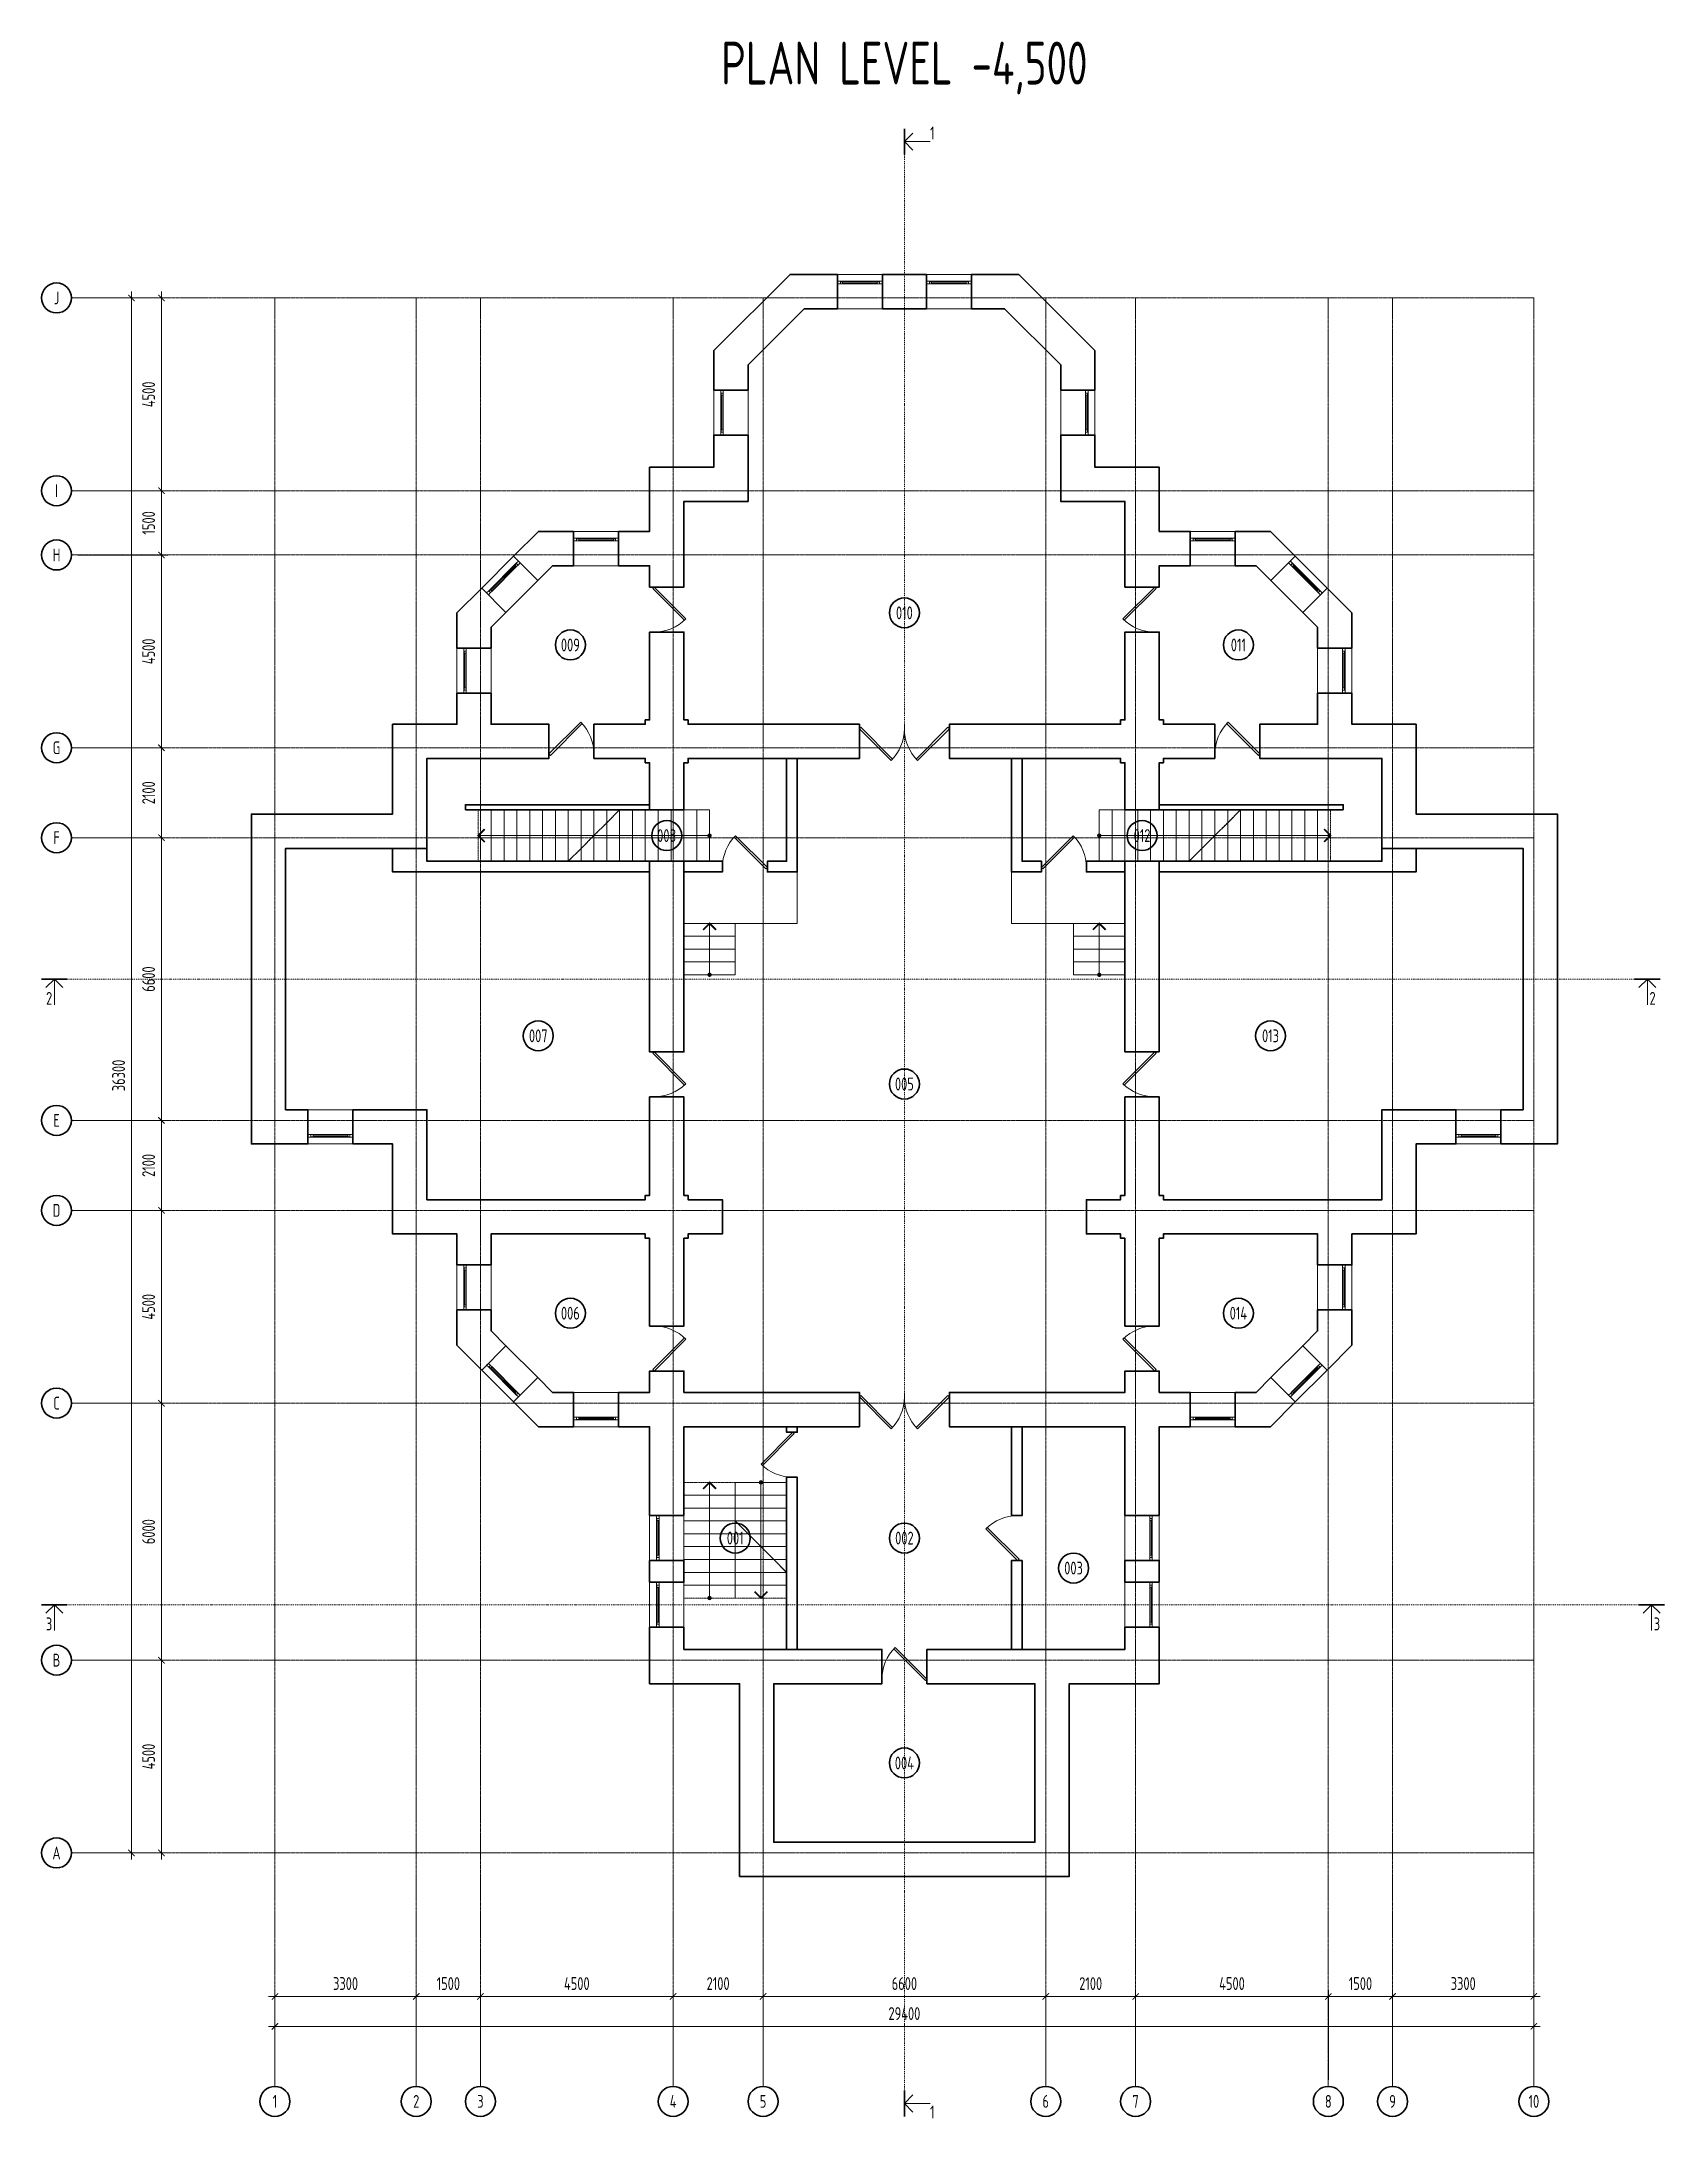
# Model space of a CAD drawing. Header units: millimetres. Extents: x -4890 to 184123, y 36 to 148549.
# Drawn here: x 2560 to 40460, y 3137 to 51623 of the extents above; entities that cross this region are included whole.
import ezdxf

# ---------------------------------------------------------------- set-up
doc = ezdxf.new("R2010")
doc.units = ezdxf.units.MM
for name, pattern in [('CENTERX2', [101.6, 63.5, -12.7, 12.7, -12.7]), ('DASHDOTX2', [50.8, 25.4, -12.7, 0, -12.7]), ('HIDDEN', [9.525, 6.35, -3.175])]:
    doc.linetypes.add(name, pattern=pattern)
for name, color, linetype, lineweight in [('axis', 40, 'CENTERX2', 5), ('Dimension', 4, 'Continuous', 5), ('Door', 36, 'Continuous', 5), ('Marker', 30, 'Continuous', 5), ('Stair', 4, 'Continuous', 5), ('Text', 169, 'Continuous', 5), ('Wall_General', 5, 'Continuous', 30), ('Wall_Satelit', 253, 'Continuous', 5), ('Windows', 250, 'Continuous', 5)]:
    doc.layers.add(name, color=color, linetype=linetype, lineweight=lineweight)
doc.styles.add('OK300', font='isocpeur.ttf', dxfattribs={"width": 0.7, "height": 300})
doc.dimstyles.new('OK100', dxfattribs={"dimtxt": 300, "dimasz": 150, "dimexe": 150, "dimexo": 150, "dimgap": 150, "dimtad": 1, "dimdec": 0, "dimzin": 0, "dimdsep": 46, "dimtxsty": 'OK300', "dimblk": 'ARCHTICK', "dimcen": 150, "dimdle": 150, "dimclrd": 256, "dimclre": 256, "dimclrt": 256, "dimadec": 0, "dimazin": 0, "dimtfac": 1, "dimtdec": 0, "dimtofl": 0, "dimtmove": 0, "dimatfit": 3, "dimldrblk": 'DOT', "dimfxl": 1, "dimtolj": 1, "dimtzin": 0, "dimlwd": -1, "dimlwe": -1, "dimarcsym": 0})

msp = doc.modelspace()

# ---------------------------------------------------------------- texts
at = {"layer": 'axis', "color": 18, "true_color": 0x000000, "char_height": 300, "attachment_point": 5, "style": 'OK300'}
for s, insert in [('J', (2909.7, 45636.3)), ('I', (2909.7, 41136.3)), ('H', (2909.7, 39636.3)), ('G', (2909.7, 35136.3)), ('F', (2909.7, 33036.3)), ('E', (2909.7, 26436.3)), ('D', (2909.7, 24336.3)), ('C', (2909.7, 19836.3)), ('B', (2909.7, 13836.3)), ('{\\fISOCPEUR|b0|i0|c204|p34;А}', (2909.7, 9336.3)), ('1', (8009.7, 3536.3)), ('2', (11309.7, 3536.3)), ('3', (12809.7, 3536.3)), ('4', (17309.7, 3536.3)), ('5', (19409.7, 3536.3)), ('6', (26009.7, 3536.3)), ('7', (28109.7, 3536.3)), ('8', (32609.7, 3536.3)), ('9', (34109.7, 3536.3)), ('10', (37409.7, 3536.3))]:
    msp.add_mtext(s, dxfattribs=dict(at, insert=insert))
at = {"layer": 'Marker', "color": 18, "linetype": 'Continuous', "true_color": 0x000000, "char_height": 300, "style": 'OK300'}
for s, insert, attachment_point in [('1', (23309.7, 49336.3), 7), ('2', (2809.7, 29136.3), 9), ('2', (40109.7, 29136.3), 7), ('3', (2809.7, 14531.3), 9), ('3', (40209.7, 14531.3), 7), ('1', (23309.7, 3436.3), 1)]:
    msp.add_mtext(s, dxfattribs=dict(at, insert=insert, attachment_point=attachment_point))
at = {"layer": 'Marker', "char_height": 300, "attachment_point": 5, "style": 'OK300'}
for s, insert in [('010', (22709.7, 38286.3)), ('009', (14909.7, 37536.3)), ('011', (30509.7, 37536.3)), ('008', (17159.7, 33086.3)), ('012', (28259.7, 33086.3)), ('007', (14159.7, 28411.3)), ('013', (31259.7, 28411.3)), ('005', (22709.7, 27286.3)), ('006', (14909.7, 21936.3)), ('014', (30509.7, 21936.3)), ('001', (18759.7, 16686.3)), ('002', (22709.7, 16686.3)), ('003', (26659.7, 15986.3)), ('004', (22709.7, 11436.3))]:
    msp.add_mtext(s, dxfattribs=dict(at, insert=insert))
at = {"layer": 'Text', "linetype": 'Continuous', "insert": (22709.7, 50386.3), "char_height": 1000, "attachment_point": 8, "style": 'OK300'}
msp.add_mtext('PLAN LEVEL -4,500', dxfattribs=at)

# ---------------------------------------------------------------- blocks, each defined once
blk = doc.blocks.new('_ArchTick')
at = {"color": 0, "linetype": 'ByBlock', "const_width": 0.15}
blk.add_lwpolyline([(-0.5, -0.5), (0.5, 0.5)], dxfattribs=at)
blk = doc.blocks.new('*D139')
at = {"layer": 'Defpoints', "color": 0, "transparency": 16777216}
for p in [(3260, 45636), (3260, 9336), (4660, 9336)]:
    blk.add_point(p, dxfattribs=at)
at = {"layer": 'Dimension', "transparency": 16777216}
for p, q in [((3410, 45636), (4810, 45636)), ((4660, 45786), (4660, 9186)), ((3410, 9336), (4810, 9336))]:
    blk.add_line(p, q, dxfattribs=at)
at = {"layer": 'Dimension', "transparency": 16777216, "xscale": 150, "yscale": 150, "zscale": 150}
for p, rotation in [((4660, 45636), 90), ((4660, 9336), 270)]:
    blk.add_blockref('_ArchTick', p, dxfattribs=dict(at, rotation=rotation))
at = {"layer": 'Dimension', "transparency": 16777216, "insert": (4360, 27486), "char_height": 300, "attachment_point": 5, "rotation": 90, "style": 'OK300'}
blk.add_mtext('\\A1;36300', dxfattribs=at)
blk = doc.blocks.new('_Dot')
at = {"layer": 'Dimension', "color": 0, "lineweight": -2}
blk.add_line((-0.5, 0), (-1, 0), dxfattribs=at)
at = {"layer": 'Dimension', "color": 0, "const_width": 0.5}
blk.add_lwpolyline([(-0.25, 0, 1), (0.25, 0, 1)], format="xyb", close=True, dxfattribs=at)
blk = doc.blocks.new('*D140')
at = {"layer": 'Defpoints', "color": 0, "transparency": 16777216}
for p in [(3260, 45636), (3260, 41136), (5360, 41136)]:
    blk.add_point(p, dxfattribs=at)
at = {"layer": 'Dimension', "transparency": 16777216}
for p, q in [((3410, 45636), (5510, 45636)), ((5360, 45786), (5360, 40986)), ((3410, 41136), (5510, 41136))]:
    blk.add_line(p, q, dxfattribs=at)
at = {"layer": 'Dimension', "transparency": 16777216, "xscale": 150, "yscale": 150, "zscale": 150}
for p, rotation in [((5360, 45636), 90), ((5360, 41136), 270)]:
    blk.add_blockref('_ArchTick', p, dxfattribs=dict(at, rotation=rotation))
at = {"layer": 'Dimension', "transparency": 16777216, "insert": (5060, 43386), "char_height": 300, "attachment_point": 5, "rotation": 90, "style": 'OK300'}
blk.add_mtext('\\A1;4500', dxfattribs=at)
blk = doc.blocks.new('*D141')
at = {"layer": 'Defpoints', "color": 0, "transparency": 16777216}
for p in [(3260, 39636), (3260, 35136), (5360, 35136)]:
    blk.add_point(p, dxfattribs=at)
at = {"layer": 'Dimension', "transparency": 16777216}
for p, q in [((5360, 39786), (5360, 34986)), ((3410, 39636), (5510, 39636)), ((3410, 35136), (5510, 35136))]:
    blk.add_line(p, q, dxfattribs=at)
at = {"layer": 'Dimension', "transparency": 16777216, "xscale": 150, "yscale": 150, "zscale": 150}
for p, rotation in [((5360, 39636), 90), ((5360, 35136), 270)]:
    blk.add_blockref('_ArchTick', p, dxfattribs=dict(at, rotation=rotation))
at = {"layer": 'Dimension', "transparency": 16777216, "insert": (5060, 37386), "char_height": 300, "attachment_point": 5, "rotation": 90, "style": 'OK300'}
blk.add_mtext('\\A1;4500', dxfattribs=at)
blk = doc.blocks.new('*D142')
at = {"layer": 'Defpoints', "color": 0, "transparency": 16777216}
for p in [(3260, 35136), (3260, 33036), (5360, 33036)]:
    blk.add_point(p, dxfattribs=at)
at = {"layer": 'Dimension', "transparency": 16777216}
for p, q in [((3410, 35136), (5510, 35136)), ((5360, 35286), (5360, 32886)), ((3410, 33036), (5510, 33036))]:
    blk.add_line(p, q, dxfattribs=at)
at = {"layer": 'Dimension', "transparency": 16777216, "xscale": 150, "yscale": 150, "zscale": 150}
for p, rotation in [((5360, 35136), 90), ((5360, 33036), 270)]:
    blk.add_blockref('_ArchTick', p, dxfattribs=dict(at, rotation=rotation))
at = {"layer": 'Dimension', "transparency": 16777216, "insert": (5060, 34086), "char_height": 300, "attachment_point": 5, "rotation": 90, "style": 'OK300'}
blk.add_mtext('\\A1;2100', dxfattribs=at)
blk = doc.blocks.new('*D143')
at = {"layer": 'Defpoints', "color": 0, "transparency": 16777216}
for p in [(3260, 33036), (3260, 26436), (5360, 26436)]:
    blk.add_point(p, dxfattribs=at)
at = {"layer": 'Dimension', "transparency": 16777216}
for p, q in [((3410, 33036), (5510, 33036)), ((5360, 33186), (5360, 26286)), ((3410, 26436), (5510, 26436))]:
    blk.add_line(p, q, dxfattribs=at)
at = {"layer": 'Dimension', "transparency": 16777216, "xscale": 150, "yscale": 150, "zscale": 150}
for p, rotation in [((5360, 33036), 90), ((5360, 26436), 270)]:
    blk.add_blockref('_ArchTick', p, dxfattribs=dict(at, rotation=rotation))
at = {"layer": 'Dimension', "transparency": 16777216, "insert": (5060, 29736), "char_height": 300, "attachment_point": 5, "rotation": 90, "style": 'OK300'}
blk.add_mtext('\\A1;6600', dxfattribs=at)
blk = doc.blocks.new('*D144')
at = {"layer": 'Defpoints', "color": 0, "transparency": 16777216}
for p in [(3260, 26436), (3260, 24336), (5360, 24336)]:
    blk.add_point(p, dxfattribs=at)
at = {"layer": 'Dimension', "transparency": 16777216}
for p, q in [((3410, 26436), (5510, 26436)), ((5360, 26586), (5360, 24186)), ((3410, 24336), (5510, 24336))]:
    blk.add_line(p, q, dxfattribs=at)
at = {"layer": 'Dimension', "transparency": 16777216, "xscale": 150, "yscale": 150, "zscale": 150}
for p, rotation in [((5360, 26436), 90), ((5360, 24336), 270)]:
    blk.add_blockref('_ArchTick', p, dxfattribs=dict(at, rotation=rotation))
at = {"layer": 'Dimension', "transparency": 16777216, "insert": (5060, 25386), "char_height": 300, "attachment_point": 5, "rotation": 90, "style": 'OK300'}
blk.add_mtext('\\A1;2100', dxfattribs=at)
blk = doc.blocks.new('*D145')
at = {"layer": 'Defpoints', "color": 0, "transparency": 16777216}
for p in [(3260, 24336), (3260, 19836), (5360, 19836)]:
    blk.add_point(p, dxfattribs=at)
at = {"layer": 'Dimension', "transparency": 16777216}
for p, q in [((3410, 24336), (5510, 24336)), ((5360, 24486), (5360, 19686)), ((3410, 19836), (5510, 19836))]:
    blk.add_line(p, q, dxfattribs=at)
at = {"layer": 'Dimension', "transparency": 16777216, "xscale": 150, "yscale": 150, "zscale": 150}
for p, rotation in [((5360, 24336), 90), ((5360, 19836), 270)]:
    blk.add_blockref('_ArchTick', p, dxfattribs=dict(at, rotation=rotation))
at = {"layer": 'Dimension', "transparency": 16777216, "insert": (5060, 22086), "char_height": 300, "attachment_point": 5, "rotation": 90, "style": 'OK300'}
blk.add_mtext('\\A1;4500', dxfattribs=at)
blk = doc.blocks.new('*D146')
at = {"layer": 'Defpoints', "color": 0, "transparency": 16777216}
for p in [(3260, 13836), (3260, 9336), (5360, 9336)]:
    blk.add_point(p, dxfattribs=at)
at = {"layer": 'Dimension', "transparency": 16777216}
for p, q in [((3410, 13836), (5510, 13836)), ((5360, 13986), (5360, 9186)), ((3410, 9336), (5510, 9336))]:
    blk.add_line(p, q, dxfattribs=at)
at = {"layer": 'Dimension', "transparency": 16777216, "xscale": 150, "yscale": 150, "zscale": 150}
for p, rotation in [((5360, 13836), 90), ((5360, 9336), 270)]:
    blk.add_blockref('_ArchTick', p, dxfattribs=dict(at, rotation=rotation))
at = {"layer": 'Dimension', "transparency": 16777216, "insert": (5060, 11586), "char_height": 300, "attachment_point": 5, "rotation": 90, "style": 'OK300'}
blk.add_mtext('\\A1;4500', dxfattribs=at)
blk = doc.blocks.new('*D147')
at = {"layer": 'Defpoints', "color": 0, "transparency": 16777216}
for p in [(37410, 5286), (8010, 3886), (37410, 3886)]:
    blk.add_point(p, dxfattribs=at)
at = {"layer": 'Dimension', "transparency": 16777216}
for p, q in [((8010, 4036), (8010, 5436)), ((37410, 4036), (37410, 5436)), ((7860, 5286), (37560, 5286))]:
    blk.add_line(p, q, dxfattribs=at)
at = {"layer": 'Dimension', "transparency": 16777216, "xscale": 150, "yscale": 150, "zscale": 150, "rotation": 180}
blk.add_blockref('_ArchTick', (8010, 5286), dxfattribs=at)
at = {"layer": 'Dimension', "transparency": 16777216, "xscale": 150, "yscale": 150, "zscale": 150}
blk.add_blockref('_ArchTick', (37410, 5286), dxfattribs=at)
at = {"layer": 'Dimension', "transparency": 16777216, "insert": (22710, 5586), "char_height": 300, "attachment_point": 5, "style": 'OK300'}
blk.add_mtext('\\A1;29400', dxfattribs=at)
blk = doc.blocks.new('*D148')
at = {"layer": 'Defpoints', "color": 0, "transparency": 16777216}
for p in [(11310, 5986), (8010, 3886), (11310, 3886)]:
    blk.add_point(p, dxfattribs=at)
at = {"layer": 'Dimension', "transparency": 16777216}
for p, q in [((7860, 5986), (11460, 5986)), ((8010, 4036), (8010, 6136)), ((11310, 4036), (11310, 6136))]:
    blk.add_line(p, q, dxfattribs=at)
at = {"layer": 'Dimension', "transparency": 16777216, "xscale": 150, "yscale": 150, "zscale": 150, "rotation": 180}
blk.add_blockref('_ArchTick', (8010, 5986), dxfattribs=at)
at = {"layer": 'Dimension', "transparency": 16777216, "xscale": 150, "yscale": 150, "zscale": 150}
blk.add_blockref('_ArchTick', (11310, 5986), dxfattribs=at)
at = {"layer": 'Dimension', "transparency": 16777216, "insert": (9660, 6286), "char_height": 300, "attachment_point": 5, "style": 'OK300'}
blk.add_mtext('\\A1;3300', dxfattribs=at)
blk = doc.blocks.new('*D149')
at = {"layer": 'Defpoints', "color": 0, "transparency": 16777216}
for p in [(17310, 5986), (12810, 3886), (17310, 3886)]:
    blk.add_point(p, dxfattribs=at)
at = {"layer": 'Dimension', "transparency": 16777216}
for p, q in [((12660, 5986), (17460, 5986)), ((12810, 4036), (12810, 6136)), ((17310, 4036), (17310, 6136))]:
    blk.add_line(p, q, dxfattribs=at)
at = {"layer": 'Dimension', "transparency": 16777216, "xscale": 150, "yscale": 150, "zscale": 150, "rotation": 180}
blk.add_blockref('_ArchTick', (12810, 5986), dxfattribs=at)
at = {"layer": 'Dimension', "transparency": 16777216, "xscale": 150, "yscale": 150, "zscale": 150}
blk.add_blockref('_ArchTick', (17310, 5986), dxfattribs=at)
at = {"layer": 'Dimension', "transparency": 16777216, "insert": (15060, 6286), "char_height": 300, "attachment_point": 5, "style": 'OK300'}
blk.add_mtext('\\A1;4500', dxfattribs=at)
blk = doc.blocks.new('*D150')
at = {"layer": 'Defpoints', "color": 0, "transparency": 16777216}
for p in [(19410, 5986), (17310, 3886), (19410, 3886)]:
    blk.add_point(p, dxfattribs=at)
at = {"layer": 'Dimension', "transparency": 16777216}
for p, q in [((17160, 5986), (19560, 5986)), ((17310, 4036), (17310, 6136)), ((19410, 4036), (19410, 6136))]:
    blk.add_line(p, q, dxfattribs=at)
at = {"layer": 'Dimension', "transparency": 16777216, "xscale": 150, "yscale": 150, "zscale": 150, "rotation": 180}
blk.add_blockref('_ArchTick', (17310, 5986), dxfattribs=at)
at = {"layer": 'Dimension', "transparency": 16777216, "xscale": 150, "yscale": 150, "zscale": 150}
blk.add_blockref('_ArchTick', (19410, 5986), dxfattribs=at)
at = {"layer": 'Dimension', "transparency": 16777216, "insert": (18360, 6286), "char_height": 300, "attachment_point": 5, "style": 'OK300'}
blk.add_mtext('\\A1;2100', dxfattribs=at)
blk = doc.blocks.new('*D151')
at = {"layer": 'Defpoints', "color": 0, "transparency": 16777216}
for p in [(26010, 5986), (19410, 3886), (26010, 3886)]:
    blk.add_point(p, dxfattribs=at)
at = {"layer": 'Dimension', "transparency": 16777216}
for p, q in [((19260, 5986), (26160, 5986)), ((19410, 4036), (19410, 6136)), ((26010, 4036), (26010, 6136))]:
    blk.add_line(p, q, dxfattribs=at)
at = {"layer": 'Dimension', "transparency": 16777216, "xscale": 150, "yscale": 150, "zscale": 150, "rotation": 180}
blk.add_blockref('_ArchTick', (19410, 5986), dxfattribs=at)
at = {"layer": 'Dimension', "transparency": 16777216, "xscale": 150, "yscale": 150, "zscale": 150}
blk.add_blockref('_ArchTick', (26010, 5986), dxfattribs=at)
at = {"layer": 'Dimension', "transparency": 16777216, "insert": (22710, 6286), "char_height": 300, "attachment_point": 5, "style": 'OK300'}
blk.add_mtext('\\A1;6600', dxfattribs=at)
blk = doc.blocks.new('*D152')
at = {"layer": 'Defpoints', "color": 0, "transparency": 16777216}
for p in [(28110, 5986), (26010, 3886), (28110, 3886)]:
    blk.add_point(p, dxfattribs=at)
at = {"layer": 'Dimension', "transparency": 16777216}
for p, q in [((25860, 5986), (28260, 5986)), ((26010, 4036), (26010, 6136)), ((28110, 4036), (28110, 6136))]:
    blk.add_line(p, q, dxfattribs=at)
at = {"layer": 'Dimension', "transparency": 16777216, "xscale": 150, "yscale": 150, "zscale": 150, "rotation": 180}
blk.add_blockref('_ArchTick', (26010, 5986), dxfattribs=at)
at = {"layer": 'Dimension', "transparency": 16777216, "xscale": 150, "yscale": 150, "zscale": 150}
blk.add_blockref('_ArchTick', (28110, 5986), dxfattribs=at)
at = {"layer": 'Dimension', "transparency": 16777216, "insert": (27060, 6286), "char_height": 300, "attachment_point": 5, "style": 'OK300'}
blk.add_mtext('\\A1;2100', dxfattribs=at)
blk = doc.blocks.new('*D153')
at = {"layer": 'Defpoints', "color": 0, "transparency": 16777216}
for p in [(32610, 5986), (28110, 3886), (32610, 3886)]:
    blk.add_point(p, dxfattribs=at)
at = {"layer": 'Dimension', "transparency": 16777216}
for p, q in [((27960, 5986), (32760, 5986)), ((28110, 4036), (28110, 6136)), ((32610, 4036), (32610, 6136))]:
    blk.add_line(p, q, dxfattribs=at)
at = {"layer": 'Dimension', "transparency": 16777216, "xscale": 150, "yscale": 150, "zscale": 150, "rotation": 180}
blk.add_blockref('_ArchTick', (28110, 5986), dxfattribs=at)
at = {"layer": 'Dimension', "transparency": 16777216, "xscale": 150, "yscale": 150, "zscale": 150}
blk.add_blockref('_ArchTick', (32610, 5986), dxfattribs=at)
at = {"layer": 'Dimension', "transparency": 16777216, "insert": (30360, 6286), "char_height": 300, "attachment_point": 5, "style": 'OK300'}
blk.add_mtext('\\A1;4500', dxfattribs=at)
blk = doc.blocks.new('*D154')
at = {"layer": 'Defpoints', "color": 0, "transparency": 16777216}
for p in [(37410, 5986), (34110, 3886), (37410, 3886)]:
    blk.add_point(p, dxfattribs=at)
at = {"layer": 'Dimension', "transparency": 16777216}
for p, q in [((33960, 5986), (37560, 5986)), ((34110, 4036), (34110, 6136)), ((37410, 4036), (37410, 6136))]:
    blk.add_line(p, q, dxfattribs=at)
at = {"layer": 'Dimension', "transparency": 16777216, "xscale": 150, "yscale": 150, "zscale": 150, "rotation": 180}
blk.add_blockref('_ArchTick', (34110, 5986), dxfattribs=at)
at = {"layer": 'Dimension', "transparency": 16777216, "xscale": 150, "yscale": 150, "zscale": 150}
blk.add_blockref('_ArchTick', (37410, 5986), dxfattribs=at)
at = {"layer": 'Dimension', "transparency": 16777216, "insert": (35760, 6286), "char_height": 300, "attachment_point": 5, "style": 'OK300'}
blk.add_mtext('\\A1;3300', dxfattribs=at)
blk = doc.blocks.new('*D155')
at = {"layer": 'Defpoints', "color": 0, "transparency": 16777216}
for p in [(3260, 19836), (5360, 19836), (3260, 13836)]:
    blk.add_point(p, dxfattribs=at)
at = {"layer": 'Dimension', "transparency": 16777216}
for p, q in [((5360, 13686), (5360, 19986)), ((3410, 19836), (5510, 19836)), ((3410, 13836), (5510, 13836))]:
    blk.add_line(p, q, dxfattribs=at)
at = {"layer": 'Dimension', "transparency": 16777216, "xscale": 150, "yscale": 150, "zscale": 150}
for p, rotation in [((5360, 19836), 90), ((5360, 13836), 270)]:
    blk.add_blockref('_ArchTick', p, dxfattribs=dict(at, rotation=rotation))
at = {"layer": 'Dimension', "transparency": 16777216, "insert": (5060, 16836), "char_height": 300, "attachment_point": 5, "rotation": 90, "style": 'OK300'}
blk.add_mtext('\\A1;6000', dxfattribs=at)
blk = doc.blocks.new('*D156')
at = {"layer": 'Defpoints', "color": 0, "transparency": 16777216}
for p in [(3260, 41136), (3260, 39636), (5360, 39636)]:
    blk.add_point(p, dxfattribs=at)
at = {"layer": 'Dimension', "transparency": 16777216}
for p, q in [((5360, 41286), (5360, 39486)), ((3410, 41136), (5510, 41136)), ((3410, 39636), (5510, 39636))]:
    blk.add_line(p, q, dxfattribs=at)
at = {"layer": 'Dimension', "transparency": 16777216, "xscale": 150, "yscale": 150, "zscale": 150}
for p, rotation in [((5360, 41136), 90), ((5360, 39636), 270)]:
    blk.add_blockref('_ArchTick', p, dxfattribs=dict(at, rotation=rotation))
at = {"layer": 'Dimension', "transparency": 16777216, "insert": (5060, 40386), "char_height": 300, "attachment_point": 5, "rotation": 90, "style": 'OK300'}
blk.add_mtext('\\A1;1500', dxfattribs=at)
blk = doc.blocks.new('*D157')
at = {"layer": 'Defpoints', "color": 0, "transparency": 16777216}
for p in [(12810, 5986), (11310, 3886), (12810, 3886)]:
    blk.add_point(p, dxfattribs=at)
at = {"layer": 'Dimension', "transparency": 16777216}
for p, q in [((11160, 5986), (12960, 5986)), ((11310, 4036), (11310, 6136)), ((12810, 4036), (12810, 6136))]:
    blk.add_line(p, q, dxfattribs=at)
at = {"layer": 'Dimension', "transparency": 16777216, "xscale": 150, "yscale": 150, "zscale": 150, "rotation": 180}
blk.add_blockref('_ArchTick', (11310, 5986), dxfattribs=at)
at = {"layer": 'Dimension', "transparency": 16777216, "xscale": 150, "yscale": 150, "zscale": 150}
blk.add_blockref('_ArchTick', (12810, 5986), dxfattribs=at)
at = {"layer": 'Dimension', "transparency": 16777216, "insert": (12060, 6286), "char_height": 300, "attachment_point": 5, "style": 'OK300'}
blk.add_mtext('\\A1;1500', dxfattribs=at)
blk = doc.blocks.new('*D158')
at = {"layer": 'Defpoints', "color": 0, "transparency": 16777216}
for p in [(34110, 5986), (32610, 3886), (34110, 3886)]:
    blk.add_point(p, dxfattribs=at)
at = {"layer": 'Dimension', "transparency": 16777216}
for p, q in [((32460, 5986), (34260, 5986)), ((32610, 4036), (32610, 6136)), ((34110, 4036), (34110, 6136))]:
    blk.add_line(p, q, dxfattribs=at)
at = {"layer": 'Dimension', "transparency": 16777216, "xscale": 150, "yscale": 150, "zscale": 150, "rotation": 180}
blk.add_blockref('_ArchTick', (32610, 5986), dxfattribs=at)
at = {"layer": 'Dimension', "transparency": 16777216, "xscale": 150, "yscale": 150, "zscale": 150}
blk.add_blockref('_ArchTick', (34110, 5986), dxfattribs=at)
at = {"layer": 'Dimension', "transparency": 16777216, "insert": (33360, 6286), "char_height": 300, "attachment_point": 5, "style": 'OK300'}
blk.add_mtext('\\A1;1500', dxfattribs=at)
blk = doc.blocks.new('*U63')
for p, q in [((0, 0), (0, -100)), ((1000, 0), (1000, -100))]:
    blk.add_line(p, q)
blk.add_lwpolyline([(0, 0), (707, 707), (738, 676), (31, -31)], close=True)
blk.add_arc((0, 0), 1000, 0, 45)
blk = doc.blocks.new('*U64')
for p, q in [((0, 0), (0, -100)), ((-1000, 0), (-1000, -100))]:
    blk.add_line(p, q)
blk.add_lwpolyline([(0, 0), (-707, 707), (-738, 676), (-31, -31)], close=True)
blk.add_arc((0, 0), 1000, 135, 180)
blk = doc.blocks.new('*U65')
for p, q in [((0, 0), (0, 100)), ((1000, 0), (1000, 100))]:
    blk.add_line(p, q)
blk.add_lwpolyline([(0, 0), (707, -707), (738, -676), (31, 31)], close=True)
blk.add_arc((0, 0), 1000, 315, 0)

# ---------------------------------------------------------------- dimensions: what is measured, and where the dimension line sits
at = {"layer": 'Dimension'}
for base, p1, p2, picture, middle in [((4659.7, 9336.3), (3259.7, 45636.3), (3259.7, 9336.3), '*D139', (4359.7, 27486.3)), ((5359.7, 41136.3), (3259.7, 45636.3), (3259.7, 41136.3), '*D140', (5059.7, 43386.3)), ((5359.7, 39636.3), (3259.7, 41136.3), (3259.7, 39636.3), '*D156', (5059.7, 40386.3)), ((5359.7, 19836.3), (3259.7, 13836.3), (3259.7, 19836.3), '*D155', (5059.7, 16836.3))]:
    dim = msp.add_linear_dim(base=base, p1=p1, p2=p2, angle=90, dimstyle='OK100', dxfattribs=at)
    dim.commit()
    dim.dimension.update_dxf_attribs({"geometry": picture, "text_midpoint": middle})
for base, p1, p2, picture, middle in [((5359.7, 35136.3), (3259.7, 39636.3), (3259.7, 35136.3), '*D141', (5059.7, 37386.3)), ((5359.7, 33036.3), (3259.7, 35136.3), (3259.7, 33036.3), '*D142', (5059.7, 34086.3)), ((5359.7, 26436.3), (3259.7, 33036.3), (3259.7, 26436.3), '*D143', (5059.7, 29736.3)), ((5359.7, 24336.3), (3259.7, 26436.3), (3259.7, 24336.3), '*D144', (5059.7, 25386.3)), ((5359.7, 19836.3), (3259.7, 24336.3), (3259.7, 19836.3), '*D145', (5059.7, 22086.3)), ((5359.7, 9336.3), (3259.7, 13836.3), (3259.7, 9336.3), '*D146', (5059.7, 11586.3))]:
    dim = msp.add_linear_dim(base=base, p1=p1, p2=p2, angle=90, dimstyle='OK100', override={"dimtmove": 1}, dxfattribs=at)
    dim.commit()
    dim.dimension.update_dxf_attribs({"geometry": picture, "text_midpoint": middle})
for base, p1, p2, picture, middle in [((11309.7, 5986.3), (8009.7, 3886.3), (11309.7, 3886.3), '*D148', (9659.7, 6286.3)), ((12809.7, 5986.3), (11309.7, 3886.3), (12809.7, 3886.3), '*D157', (12059.7, 6286.3)), ((34109.7, 5986.3), (32609.7, 3886.3), (34109.7, 3886.3), '*D158', (33359.7, 6286.3)), ((37409.7, 5286.3), (8009.7, 3886.3), (37409.7, 3886.3), '*D147', (22709.7, 5586.3))]:
    dim = msp.add_linear_dim(base=base, p1=p1, p2=p2, dimstyle='OK100', dxfattribs=at)
    dim.commit()
    dim.dimension.update_dxf_attribs({"geometry": picture, "text_midpoint": middle})
for base, p1, p2, picture, middle in [((17309.7, 5986.3), (12809.7, 3886.3), (17309.7, 3886.3), '*D149', (15059.7, 6286.3)), ((19409.7, 5986.3), (17309.7, 3886.3), (19409.7, 3886.3), '*D150', (18359.7, 6286.3)), ((26009.7, 5986.3), (19409.7, 3886.3), (26009.7, 3886.3), '*D151', (22709.7, 6286.3)), ((28109.7, 5986.3), (26009.7, 3886.3), (28109.7, 3886.3), '*D152', (27059.7, 6286.3)), ((32609.7, 5986.3), (28109.7, 3886.3), (32609.7, 3886.3), '*D153', (30359.7, 6286.3)), ((37409.7, 5986.3), (34109.7, 3886.3), (37409.7, 3886.3), '*D154', (35759.7, 6286.3))]:
    dim = msp.add_linear_dim(base=base, p1=p1, p2=p2, dimstyle='OK100', override={"dimtmove": 1}, dxfattribs=at)
    dim.commit()
    dim.dimension.update_dxf_attribs({"geometry": picture, "text_midpoint": middle})

# ---------------------------------------------------------------- linework, layer by layer
at = {"layer": 'axis', "ltscale": 0.5}
for points in [[(3259.7, 45636.3), (37409.7, 45636.3)], [(8009.7, 3886.3), (8009.7, 45636.3)], [(11309.7, 3886.3), (11309.7, 45636.3)], [(12809.7, 3886.3), (12809.7, 45636.3)], [(17309.7, 3886.3), (17309.7, 45636.3)], [(19409.7, 3886.3), (19409.7, 45636.3)], [(26009.7, 3886.3), (26009.7, 45636.3)], [(28109.7, 3886.3), (28109.7, 45636.3)], [(32609.7, 3886.3), (32609.7, 45636.3)], [(34109.7, 3886.3), (34109.7, 45636.3)], [(37409.7, 3886.3), (37409.7, 45636.3)], [(3259.7, 41136.3), (37409.7, 41136.3)], [(3259.7, 39636.3), (37409.7, 39636.3)], [(3259.7, 35136.3), (37409.7, 35136.3)], [(3259.7, 33036.3), (37409.7, 33036.3)], [(3259.7, 26436.3), (37409.7, 26436.3)], [(3259.7, 24336.3), (37409.7, 24336.3)], [(3259.7, 19836.3), (37409.7, 19836.3)], [(3259.7, 13836.3), (37409.7, 13836.3)], [(3259.7, 9336.3), (37409.7, 9336.3)]]:
    msp.add_lwpolyline(points, dxfattribs=at)
at = {"layer": 'axis', "color": 18, "linetype": 'Continuous', "lineweight": 30, "true_color": 0x000000}
for centre in [(2909.7, 45636.3), (2909.7, 41136.3), (2909.7, 39636.3), (2909.7, 35136.3), (2909.7, 33036.3), (2909.7, 26436.3), (2909.7, 24336.3), (2909.7, 19836.3), (2909.7, 13836.3), (2909.7, 9336.3), (8009.7, 3536.3), (11309.7, 3536.3), (12809.7, 3536.3), (17309.7, 3536.3), (19409.7, 3536.3), (26009.7, 3536.3), (28109.7, 3536.3), (32609.7, 3536.3), (34109.7, 3536.3), (37409.7, 3536.3)]:
    msp.add_circle(centre, 350, dxfattribs=at)
at = {"layer": 'Marker', "linetype": 'DASHDOTX2'}
for p, q in [((22709.7, 48986.3), (22709.7, 3786.3)), ((39759.7, 29736.3), (3159.7, 29736.3)), ((39859.7, 15131.3), (3159.7, 15131.3))]:
    msp.add_line(p, q, dxfattribs=at)
at = {"layer": 'Marker', "color": 18, "lineweight": 30, "true_color": 0x000000}
for points in [[(22709.7, 48986.3), (22709.7, 49586.3)], [(22909.7, 49086.3), (22709.7, 49286.3), (22909.7, 49486.3)], [(3159.7, 29736.3), (2559.7, 29736.3)], [(3059.7, 29536.3), (2859.7, 29736.3), (2659.7, 29536.3)], [(39759.7, 29736.3), (40359.7, 29736.3)], [(39859.7, 29536.3), (40059.7, 29736.3), (40259.7, 29536.3)], [(3159.7, 15131.3), (2559.7, 15131.3)], [(3059.7, 14931.3), (2859.7, 15131.3), (2659.7, 14931.3)], [(39859.7, 15131.3), (40459.7, 15131.3)], [(39959.7, 14931.3), (40159.7, 15131.3), (40359.7, 14931.3)], [(22709.7, 3786.3), (22709.7, 3186.3)], [(22909.7, 3686.3), (22709.7, 3486.3), (22909.7, 3286.3)]]:
    msp.add_lwpolyline(points, dxfattribs=at)
at = {"layer": 'Marker', "color": 18, "true_color": 0x000000}
for points in [[(22709.7, 49286.3), (23309.7, 49286.3)], [(40059.7, 29736.3), (40059.7, 29136.3)], [(2859.7, 15131.3), (2859.7, 14531.3)], [(40159.7, 15131.3), (40159.7, 14531.3)], [(22709.7, 3486.3), (23309.7, 3486.3)]]:
    msp.add_lwpolyline(points, dxfattribs=at)
at = {"layer": 'Marker'}
msp.add_lwpolyline([(2859.7, 29736.3), (2859.7, 29136.3)], dxfattribs=at)
at = {"layer": 'Marker', "linetype": 'Continuous', "lineweight": 30}
for centre in [(22709.7, 38286.3), (14909.7, 37536.3), (30509.7, 37536.3), (17159.7, 33086.3), (28259.7, 33086.3), (14159.7, 28411.3), (31259.7, 28411.3), (22709.7, 27286.3), (14909.7, 21936.3), (30509.7, 21936.3), (18759.7, 16686.3), (22709.7, 16686.3), (26659.7, 15986.3), (22709.7, 11436.3)]:
    msp.add_circle(centre, 350, dxfattribs=at)
at = {"layer": 'Stair', "linetype": 'HIDDEN'}
for points in [[(12759.7, 32486.3), (13059.7, 32486.3), (13059.7, 33686.3), (12759.7, 33686.3)], [(13059.7, 32486.3), (13359.7, 32486.3), (13359.7, 33686.3), (13059.7, 33686.3)], [(13359.7, 32486.3), (13659.7, 32486.3), (13659.7, 33686.3), (13359.7, 33686.3)], [(13659.7, 32486.3), (13959.7, 32486.3), (13959.7, 33686.3), (13659.7, 33686.3)], [(13959.7, 32486.3), (14259.7, 32486.3), (14259.7, 33686.3), (13959.7, 33686.3)], [(14259.7, 32486.3), (14559.7, 32486.3), (14559.7, 33686.3), (14259.7, 33686.3)], [(14559.7, 32486.3), (14859.7, 32486.3), (14859.7, 33686.3), (14559.7, 33686.3)], [(15159.7, 33686.3), (14859.7, 33686.3), (14859.7, 32486.3), (15159.7, 32786.3)], [(15459.7, 33686.3), (15159.7, 33686.3), (15159.7, 32786.3), (15459.7, 33086.3)], [(15759.7, 33686.3), (15459.7, 33686.3), (15459.7, 33086.3), (15759.7, 33386.3)], [(16059.7, 33686.3), (15759.7, 33686.3), (15759.7, 33386.3)], [(30259.7, 32486.3), (30559.7, 32486.3), (30559.7, 33686.3), (30259.7, 33386.3)], [(30859.7, 33686.3), (30559.7, 33686.3), (30559.7, 32486.3), (30859.7, 32486.3)], [(31159.7, 33686.3), (30859.7, 33686.3), (30859.7, 32486.3), (31159.7, 32486.3)], [(31459.7, 33686.3), (31159.7, 33686.3), (31159.7, 32486.3), (31459.7, 32486.3)], [(31759.7, 33686.3), (31459.7, 33686.3), (31459.7, 32486.3), (31759.7, 32486.3)], [(32059.7, 33686.3), (31759.7, 33686.3), (31759.7, 32486.3), (32059.7, 32486.3)], [(32359.7, 33686.3), (32059.7, 33686.3), (32059.7, 32486.3), (32359.7, 32486.3)], [(32659.7, 33686.3), (32359.7, 33686.3), (32359.7, 32486.3), (32659.7, 32486.3)], [(29659.7, 32486.3), (29959.7, 32486.3), (29959.7, 33086.3), (29659.7, 32786.3)], [(29959.7, 32486.3), (30259.7, 32486.3), (30259.7, 33386.3), (29959.7, 33086.3)], [(29359.7, 32486.3), (29659.7, 32486.3), (29659.7, 32786.3)], [(18759.7, 17686.3), (18759.7, 17986.3), (17559.7, 17986.3), (17559.7, 17686.3)], [(18759.7, 17386.3), (18759.7, 17686.3), (17559.7, 17686.3), (17559.7, 17386.3)], [(18759.7, 17086.3), (18759.7, 17386.3), (17559.7, 17386.3), (17559.7, 17086.3)], [(18759.7, 16786.3), (18759.7, 17086.3), (17559.7, 17086.3), (17559.7, 16786.3)], [(18759.7, 17086.3), (18759.7, 16786.3), (19059.7, 16786.3)], [(18759.7, 16486.3), (18759.7, 16786.3), (17559.7, 16786.3), (17559.7, 16486.3)], [(18759.7, 16186.3), (18759.7, 16486.3), (17559.7, 16486.3), (17559.7, 16186.3)], [(18759.7, 16786.3), (18759.7, 16486.3), (19359.7, 16486.3), (19059.7, 16786.3)], [(18759.7, 16486.3), (18759.7, 16186.3), (19659.7, 16186.3), (19359.7, 16486.3)], [(18759.7, 15886.3), (18759.7, 16186.3), (17559.7, 16186.3), (17559.7, 15886.3)], [(18759.7, 16186.3), (18759.7, 15886.3), (19959.7, 15886.3), (19659.7, 16186.3)], [(18759.7, 15586.3), (18759.7, 15886.3), (17559.7, 15886.3), (17559.7, 15586.3)], [(18759.7, 15286.3), (18759.7, 15586.3), (17559.7, 15586.3), (17559.7, 15286.3)], [(19959.7, 15586.3), (19959.7, 15886.3), (18759.7, 15886.3), (18759.7, 15586.3)], [(19959.7, 15286.3), (19959.7, 15586.3), (18759.7, 15586.3), (18759.7, 15286.3)]]:
    msp.add_lwpolyline(points, close=True, dxfattribs=at)
at = {"layer": 'Stair'}
for points in [[(15759.7, 32486.3), (16059.7, 32486.3), (16059.7, 33686.3), (15759.7, 33386.3)], [(16059.7, 32486.3), (16359.7, 32486.3), (16359.7, 33686.3), (16059.7, 33686.3)], [(16359.7, 32486.3), (16659.7, 32486.3), (16659.7, 33686.3), (16359.7, 33686.3)], [(16659.7, 32486.3), (16959.7, 32486.3), (16959.7, 33686.3), (16659.7, 33686.3)], [(16959.7, 32486.3), (17259.7, 32486.3), (17259.7, 33686.3), (16959.7, 33686.3)], [(17259.7, 32486.3), (17559.7, 32486.3), (17559.7, 33686.3), (17259.7, 33686.3)], [(17559.7, 32486.3), (17859.7, 32486.3), (17859.7, 33686.3), (17559.7, 33686.3)], [(17859.7, 32486.3), (18159.7, 32486.3), (18159.7, 33686.3), (17859.7, 33686.3)], [(27559.7, 33686.3), (27259.7, 33686.3), (27259.7, 32486.3), (27559.7, 32486.3)], [(27859.7, 33686.3), (27559.7, 33686.3), (27559.7, 32486.3), (27859.7, 32486.3)], [(28159.7, 33686.3), (27859.7, 33686.3), (27859.7, 32486.3), (28159.7, 32486.3)], [(28459.7, 33686.3), (28159.7, 33686.3), (28159.7, 32486.3), (28459.7, 32486.3)], [(28759.7, 33686.3), (28459.7, 33686.3), (28459.7, 32486.3), (28759.7, 32486.3)], [(29059.7, 33686.3), (28759.7, 33686.3), (28759.7, 32486.3), (29059.7, 32486.3)], [(29359.7, 33686.3), (29059.7, 33686.3), (29059.7, 32486.3), (29359.7, 32486.3)], [(29659.7, 33686.3), (29359.7, 33686.3), (29359.7, 32486.3), (29659.7, 32786.3)], [(29959.7, 33686.3), (29659.7, 33686.3), (29659.7, 32786.3), (29959.7, 33086.3)], [(30259.7, 33686.3), (29959.7, 33686.3), (29959.7, 33086.3), (30259.7, 33386.3)], [(30559.7, 33686.3), (30259.7, 33686.3), (30259.7, 33386.3)], [(15159.7, 32486.3), (15459.7, 32486.3), (15459.7, 33086.3), (15159.7, 32786.3)], [(15459.7, 32486.3), (15759.7, 32486.3), (15759.7, 33386.3), (15459.7, 33086.3)], [(14859.7, 32486.3), (15159.7, 32486.3), (15159.7, 32786.3)], [(17559.7, 30736.3), (18759.7, 30736.3), (18759.7, 31036.3), (17559.7, 31036.3)], [(27859.7, 30736.3), (26659.7, 30736.3), (26659.7, 31036.3), (27859.7, 31036.3)], [(17559.7, 30436.3), (18759.7, 30436.3), (18759.7, 30736.3), (17559.7, 30736.3)], [(27859.7, 30436.3), (26659.7, 30436.3), (26659.7, 30736.3), (27859.7, 30736.3)], [(17559.7, 30136.3), (18759.7, 30136.3), (18759.7, 30436.3), (17559.7, 30436.3)], [(17559.7, 29836.3), (18759.7, 29836.3), (18759.7, 30136.3), (17559.7, 30136.3)], [(27859.7, 30136.3), (26659.7, 30136.3), (26659.7, 30436.3), (27859.7, 30436.3)], [(27859.7, 29836.3), (26659.7, 29836.3), (26659.7, 30136.3), (27859.7, 30136.3)], [(19959.7, 17686.3), (19959.7, 17986.3), (18759.7, 17986.3), (18759.7, 17686.3)], [(19959.7, 17386.3), (19959.7, 17686.3), (18759.7, 17686.3), (18759.7, 17386.3)], [(19959.7, 17086.3), (19959.7, 17386.3), (18759.7, 17386.3), (18759.7, 17086.3)], [(19959.7, 16786.3), (19959.7, 17086.3), (18759.7, 17086.3), (19059.7, 16786.3)], [(19959.7, 16486.3), (19959.7, 16786.3), (19059.7, 16786.3), (19359.7, 16486.3)], [(19959.7, 16186.3), (19959.7, 16486.3), (19359.7, 16486.3), (19659.7, 16186.3)], [(19959.7, 15886.3), (19959.7, 16186.3), (19659.7, 16186.3)]]:
    msp.add_lwpolyline(points, close=True, dxfattribs=at)
at = {"layer": 'Stair', "const_width": 40}
for points in [[(12909.7, 33236.3), (12759.7, 33086.3), (12909.7, 32936.3)], [(32509.7, 32936.3), (32659.7, 33086.3), (32509.7, 33236.3)], [(18309.7, 30886.3), (18159.7, 31036.3), (18009.7, 30886.3)], [(27109.7, 30886.3), (27259.7, 31036.3), (27409.7, 30886.3)], [(18309.7, 17836.3), (18159.7, 17986.3), (18009.7, 17836.3)], [(19209.7, 15436.3), (19359.7, 15286.3), (19509.7, 15436.3)]]:
    msp.add_lwpolyline(points, dxfattribs=at)
at = {"layer": 'Stair'}
for points in [[(12759.7, 33086.3), (18159.7, 33086.3)], [(32659.7, 33086.3), (27259.7, 33086.3)], [(17559.7, 31036.3), (20209.7, 31036.3), (20209.7, 32236.3)], [(27859.7, 31036.3), (25209.7, 31036.3), (25209.7, 32236.3)], [(18159.7, 31036.3), (18159.7, 29836.3)], [(27259.7, 31036.3), (27259.7, 29836.3)], [(18159.7, 17986.3), (18159.7, 15286.3)], [(19359.7, 15286.3), (19359.7, 17986.3)]]:
    msp.add_lwpolyline(points, dxfattribs=at)
at = {"layer": 'Stair', "const_width": 50}
for points in [[(18184.7, 33086.3, 1), (18134.7, 33086.3, 1)], [(27234.7, 33086.3, 1), (27284.7, 33086.3, 1)], [(18159.7, 29811.3, 1), (18159.7, 29861.3, 1)], [(27259.7, 29811.3, -1), (27259.7, 29861.3, -1)], [(19359.7, 18011.3, 1), (19359.7, 17961.3, 1)], [(18159.7, 15261.3, 1), (18159.7, 15311.3, 1)]]:
    msp.add_lwpolyline(points, format="xyb", close=True, dxfattribs=at)
at = {"layer": 'Wall_General'}
for points in [[(19059.7, 43486.3), (19059.7, 44074.9), (20371, 45386.3), (21144.7, 45386.3), (21144.7, 46186.3), (20039.7, 46186.3), (18259.7, 44406.3), (18259.7, 43486.3)], [(22194.7, 45386.3), (23224.7, 45386.3), (23224.7, 46186.3), (22194.7, 46186.3)], [(26359.7, 43486.3), (26359.7, 44074.9), (25048.3, 45386.3), (24274.7, 45386.3), (24274.7, 46186.3), (25379.7, 46186.3), (27159.7, 44406.3), (27159.7, 43486.3)], [(16034.7, 39386.3), (16759.7, 39386.3), (16759.7, 38886.3), (17559.7, 38886.3), (17559.7, 40886.3), (19059.7, 40886.3), (19059.7, 42436.3), (18259.7, 42436.3), (18259.7, 41686.3), (16759.7, 41686.3), (16759.7, 40186.3), (16034.7, 40186.3)], [(29384.7, 39386.3), (28659.7, 39386.3), (28659.7, 38886.3), (27859.7, 38886.3), (27859.7, 40886.3), (26359.7, 40886.3), (26359.7, 42436.3), (27159.7, 42436.3), (27159.7, 41686.3), (28659.7, 41686.3), (28659.7, 40186.3), (29384.7, 40186.3)], [(14984.7, 40186.3), (14163.7, 40186.3), (13582.9, 39605.5), (14148.6, 39039.8), (14495, 39386.3), (14984.7, 39386.3)], [(30434.7, 40186.3), (31255.7, 40186.3), (31836.4, 39605.5), (31270.8, 39039.8), (30924.3, 39386.3), (30434.7, 39386.3)], [(13059.7, 37461.3), (13059.7, 37950.9), (13406.1, 38297.4), (12840.4, 38863), (12259.7, 38282.3), (12259.7, 37461.3)], [(32359.7, 37461.3), (32359.7, 37950.9), (32013.2, 38297.4), (32578.9, 38863), (33159.7, 38282.3), (33159.7, 37461.3)], [(15459.7, 34886.3), (16659.7, 34886.3), (16659.7, 34786.3), (16759.7, 34786.3), (16759.7, 33686.3), (17559.7, 33686.3), (17559.7, 34786.3), (17659.7, 34786.3), (17659.7, 34886.3), (21659.7, 34886.3), (21659.7, 35686.3), (17659.7, 35686.3), (17659.7, 35786.3), (17559.7, 35786.3), (17559.7, 37836.3), (16759.7, 37836.3), (16759.7, 35786.3), (16659.7, 35786.3), (16659.7, 35686.3), (15459.7, 35686.3)], [(29959.7, 34886.3), (28759.7, 34886.3), (28759.7, 34786.3), (28659.7, 34786.3), (28659.7, 33686.3), (27859.7, 33686.3), (27859.7, 34786.3), (27759.7, 34786.3), (27759.7, 34886.3), (23759.7, 34886.3), (23759.7, 35686.3), (27759.7, 35686.3), (27759.7, 35786.3), (27859.7, 35786.3), (27859.7, 37836.3), (28659.7, 37836.3), (28659.7, 35786.3), (28759.7, 35786.3), (28759.7, 35686.3), (29959.7, 35686.3)], [(12259.7, 36411.3), (13059.7, 36411.3), (13059.7, 35686.3), (14409.7, 35686.3), (14409.7, 34886.3), (11559.7, 34886.3), (11559.7, 32786.3), (8259.7, 32786.3), (8259.7, 26686.3), (8779.7, 26686.3), (8779.7, 25886.3), (7459.7, 25886.3), (7459.7, 33586.3), (10759.7, 33586.3), (10759.7, 35686.3), (12259.7, 35686.3)], [(33159.7, 36411.3), (32359.7, 36411.3), (32359.7, 35686.3), (31009.7, 35686.3), (31009.7, 34886.3), (33859.7, 34886.3), (33859.7, 32786.3), (37159.7, 32786.3), (37159.7, 26686.3), (36639.7, 26686.3), (36639.7, 25886.3), (37959.7, 25886.3), (37959.7, 33586.3), (34659.7, 33586.3), (34659.7, 35686.3), (33159.7, 35686.3)], [(19959.7, 34886.3), (19959.7, 32486.3), (19509.7, 32486.3), (19509.7, 32236.3), (20209.7, 32236.3), (20209.7, 34886.3)], [(25459.7, 34886.3), (25459.7, 32486.3), (25909.7, 32486.3), (25909.7, 32236.3), (25209.7, 32236.3), (25209.7, 34886.3)], [(12459.7, 33686.3), (16759.7, 33686.3), (16759.7, 33806.3), (12459.7, 33806.3)], [(32959.7, 33686.3), (28659.7, 33686.3), (28659.7, 33806.3), (32959.7, 33806.3)], [(10759.7, 32786.3), (10759.7, 32236.3), (16759.7, 32236.3), (16759.7, 32486.3), (11559.7, 32486.3), (11559.7, 32786.3)], [(17559.7, 32486.3), (16759.7, 32486.3), (16759.7, 28036.3), (17559.7, 28036.3)], [(17559.7, 32236.3), (18459.7, 32236.3), (18459.7, 32486.3), (17559.7, 32486.3)], [(27859.7, 32236.3), (26959.7, 32236.3), (26959.7, 32486.3), (27859.7, 32486.3)], [(28659.7, 28036.3), (27859.7, 28036.3), (27859.7, 32486.3), (28659.7, 32486.3)], [(34659.7, 32786.3), (34659.7, 32236.3), (28659.7, 32236.3), (28659.7, 32486.3), (33859.7, 32486.3), (33859.7, 32786.3)], [(13059.7, 23061.3), (13059.7, 23786.3), (16659.7, 23786.3), (16659.7, 23686.3), (16759.7, 23686.3), (16759.7, 21636.3), (17559.7, 21636.3), (17559.7, 23686.3), (17659.7, 23686.3), (17659.7, 23786.3), (18459.7, 23786.3), (18459.7, 24586.3), (17659.7, 24586.3), (17659.7, 24686.3), (17559.7, 24686.3), (17559.7, 26986.3), (16759.7, 26986.3), (16759.7, 24686.3), (16659.7, 24686.3), (16659.7, 24586.3), (11559.7, 24586.3), (11559.7, 26686.3), (9829.7, 26686.3), (9829.7, 25886.3), (10759.7, 25886.3), (10759.7, 23786.3), (12259.7, 23786.3), (12259.7, 23061.3)], [(32359.7, 23061.3), (32359.7, 23786.3), (28759.7, 23786.3), (28759.7, 23686.3), (28659.7, 23686.3), (28659.7, 21636.3), (27859.7, 21636.3), (27859.7, 23686.3), (27759.7, 23686.3), (27759.7, 23786.3), (26959.7, 23786.3), (26959.7, 24586.3), (27759.7, 24586.3), (27759.7, 24686.3), (27859.7, 24686.3), (27859.7, 26986.3), (28659.7, 26986.3), (28659.7, 24686.3), (28759.7, 24686.3), (28759.7, 24586.3), (33859.7, 24586.3), (33859.7, 26686.3), (35589.7, 26686.3), (35589.7, 25886.3), (34659.7, 25886.3), (34659.7, 23786.3), (33159.7, 23786.3), (33159.7, 23061.3)], [(13059.7, 22011.3), (13059.7, 21521.7), (13406.1, 21175.2), (12840.4, 20609.5), (12259.7, 21190.3), (12259.7, 22011.3)], [(32359.7, 22011.3), (32359.7, 21521.7), (32013.2, 21175.2), (32578.9, 20609.5), (33159.7, 21190.3), (33159.7, 22011.3)], [(14984.7, 19286.3), (14163.7, 19286.3), (13582.9, 19867), (14148.6, 20432.7), (14495, 20086.3), (14984.7, 20086.3)], [(16034.7, 19286.3), (16759.7, 19286.3), (16759.7, 17216.3), (17559.7, 17216.3), (17559.7, 19286.3), (21659.7, 19286.3), (21659.7, 20086.3), (17559.7, 20086.3), (17559.7, 20586.3), (16759.7, 20586.3), (16759.7, 20086.3), (16034.7, 20086.3)], [(29384.7, 19286.3), (28659.7, 19286.3), (28659.7, 17216.3), (27859.7, 17216.3), (27859.7, 19286.3), (23759.7, 19286.3), (23759.7, 20086.3), (27859.7, 20086.3), (27859.7, 20586.3), (28659.7, 20586.3), (28659.7, 20086.3), (29384.7, 20086.3)], [(30434.7, 19286.3), (31255.7, 19286.3), (31836.4, 19867), (31270.8, 20432.7), (30924.3, 20086.3), (30434.7, 20086.3)], [(19959.7, 19286.3), (19959.7, 19156.3), (20209.7, 19156.3), (20209.7, 19286.3)], [(25459.7, 19286.3), (25459.7, 17211.3), (25209.7, 17211.3), (25209.7, 19286.3)], [(20209.7, 14086.3), (20209.7, 18106.3), (19959.7, 18106.3), (19959.7, 14086.3)], [(16759.7, 15656.3), (16759.7, 16166.3), (17559.7, 16166.3), (17559.7, 15656.3)], [(25209.7, 14086.3), (25209.7, 16161.3), (25459.7, 16161.3), (25459.7, 14086.3)], [(28659.7, 15656.3), (28659.7, 16166.3), (27859.7, 16166.3), (27859.7, 15656.3)], [(27859.7, 14606.3), (27859.7, 14086.3), (23234.7, 14086.3), (23234.7, 13286.3), (25759.7, 13286.3), (25759.7, 9586.3), (19659.7, 9586.3), (19659.7, 13286.3), (22184.7, 13286.3), (22184.7, 14086.3), (17559.7, 14086.3), (17559.7, 14606.3), (16759.7, 14606.3), (16759.7, 13286.3), (18859.7, 13286.3), (18859.7, 8786.3), (26559.7, 8786.3), (26559.7, 13286.3), (28659.7, 13286.3), (28659.7, 14606.3)]]:
    msp.add_lwpolyline(points, close=True, dxfattribs=at)
at = {"layer": 'Wall_Satelit'}
for points in [[(21144.7, 45386.3), (22194.7, 45386.3), (22194.7, 46186.3), (21144.7, 46186.3)], [(23224.7, 46186.3), (24274.7, 46186.3), (24274.7, 45386.3), (23224.7, 45386.3)], [(18259.7, 42436.3), (19059.7, 42436.3), (19059.7, 43486.3), (18259.7, 43486.3)], [(26359.7, 43486.3), (27159.7, 43486.3), (27159.7, 42436.3), (26359.7, 42436.3)], [(14984.7, 39386.3), (16034.7, 39386.3), (16034.7, 40186.3), (14984.7, 40186.3)], [(29384.7, 40186.3), (30434.7, 40186.3), (30434.7, 39386.3), (29384.7, 39386.3)], [(13406.1, 38297.4), (12840.4, 38863), (13582.9, 39605.5), (14148.6, 39039.8)], [(31270.8, 39039.8), (32013.2, 38297.4), (32578.9, 38863), (31836.4, 39605.5)], [(12259.7, 36411.3), (13059.7, 36411.3), (13059.7, 37461.3), (12259.7, 37461.3)], [(32359.7, 36411.3), (33159.7, 36411.3), (33159.7, 37461.3), (32359.7, 37461.3)], [(8779.7, 26686.3), (9829.7, 26686.3), (9829.7, 25886.3), (8779.7, 25886.3)], [(35589.7, 26686.3), (36639.7, 26686.3), (36639.7, 25886.3), (35589.7, 25886.3)], [(12259.7, 23061.3), (13059.7, 23061.3), (13059.7, 22011.3), (12259.7, 22011.3)], [(32359.7, 22011.3), (33159.7, 22011.3), (33159.7, 23061.3), (32359.7, 23061.3)], [(13406.1, 21175.2), (12840.4, 20609.5), (13582.9, 19867), (14148.6, 20432.7)], [(31270.8, 20432.7), (31836.4, 19867), (32578.9, 20609.5), (32013.2, 21175.2)], [(14984.7, 20086.3), (16034.7, 20086.3), (16034.7, 19286.3), (14984.7, 19286.3)], [(29384.7, 19286.3), (30434.7, 19286.3), (30434.7, 20086.3), (29384.7, 20086.3)], [(16759.7, 17216.3), (17559.7, 17216.3), (17559.7, 16166.3), (16759.7, 16166.3)], [(27859.7, 16166.3), (28659.7, 16166.3), (28659.7, 17216.3), (27859.7, 17216.3)], [(16759.7, 15656.3), (17559.7, 15656.3), (17559.7, 14606.3), (16759.7, 14606.3)], [(27859.7, 14606.3), (28659.7, 14606.3), (28659.7, 15656.3), (27859.7, 15656.3)]]:
    msp.add_lwpolyline(points, close=True, dxfattribs=at)
at = {"layer": 'Windows'}
for points in [[(21214.7, 45966.3), (21144.7, 45966.3), (21144.7, 46026.3), (21214.7, 46026.3)], [(21214.7, 46026.3), (22124.7, 46026.3), (22124.7, 46016.3), (21214.7, 46016.3)], [(21264.7, 45966.3), (21214.7, 45966.3), (21214.7, 46016.3), (21264.7, 46016.3)], [(22074.7, 46006.3), (21264.7, 46006.3), (21264.7, 46016.3), (22074.7, 46016.3)], [(22074.7, 45976.3), (21264.7, 45976.3), (21264.7, 45966.3), (22074.7, 45966.3)], [(22124.7, 45966.3), (22074.7, 45966.3), (22074.7, 46016.3), (22124.7, 46016.3)], [(22124.7, 45966.3), (22194.7, 45966.3), (22194.7, 46026.3), (22124.7, 46026.3)], [(23294.7, 45966.3), (23224.7, 45966.3), (23224.7, 46026.3), (23294.7, 46026.3)], [(23294.7, 46026.3), (24204.7, 46026.3), (24204.7, 46016.3), (23294.7, 46016.3)], [(23344.7, 45966.3), (23294.7, 45966.3), (23294.7, 46016.3), (23344.7, 46016.3)], [(24154.7, 46006.3), (23344.7, 46006.3), (23344.7, 46016.3), (24154.7, 46016.3)], [(24154.7, 45976.3), (23344.7, 45976.3), (23344.7, 45966.3), (24154.7, 45966.3)], [(24204.7, 45966.3), (24154.7, 45966.3), (24154.7, 46016.3), (24204.7, 46016.3)], [(24204.7, 45966.3), (24274.7, 45966.3), (24274.7, 46026.3), (24204.7, 46026.3)], [(18479.7, 43416.3), (18479.7, 43486.3), (18419.7, 43486.3), (18419.7, 43416.3)], [(18419.7, 42506.3), (18419.7, 43416.3), (18429.7, 43416.3), (18429.7, 42506.3)], [(18479.7, 43416.3), (18479.7, 43366.3), (18429.7, 43366.3), (18429.7, 43416.3)], [(18439.7, 43366.3), (18439.7, 42556.3), (18429.7, 42556.3), (18429.7, 43366.3)], [(18469.7, 43366.3), (18469.7, 42556.3), (18479.7, 42556.3), (18479.7, 43366.3)], [(26939.7, 43416.3), (26939.7, 43486.3), (26999.7, 43486.3), (26999.7, 43416.3)], [(26939.7, 43416.3), (26939.7, 43366.3), (26989.7, 43366.3), (26989.7, 43416.3)], [(26949.7, 43366.3), (26949.7, 42556.3), (26939.7, 42556.3), (26939.7, 43366.3)], [(26979.7, 43366.3), (26979.7, 42556.3), (26989.7, 42556.3), (26989.7, 43366.3)], [(26999.7, 42506.3), (26999.7, 43416.3), (26989.7, 43416.3), (26989.7, 42506.3)], [(18479.7, 42506.3), (18479.7, 42436.3), (18419.7, 42436.3), (18419.7, 42506.3)], [(18479.7, 42556.3), (18479.7, 42506.3), (18429.7, 42506.3), (18429.7, 42556.3)], [(26939.7, 42556.3), (26939.7, 42506.3), (26989.7, 42506.3), (26989.7, 42556.3)], [(26939.7, 42506.3), (26939.7, 42436.3), (26999.7, 42436.3), (26999.7, 42506.3)], [(15054.7, 39966.3), (14984.7, 39966.3), (14984.7, 40026.3), (15054.7, 40026.3)], [(15054.7, 40026.3), (15964.7, 40026.3), (15964.7, 40016.3), (15054.7, 40016.3)], [(15104.7, 39966.3), (15054.7, 39966.3), (15054.7, 40016.3), (15104.7, 40016.3)], [(15914.7, 40006.3), (15104.7, 40006.3), (15104.7, 40016.3), (15914.7, 40016.3)], [(15914.7, 39976.3), (15104.7, 39976.3), (15104.7, 39966.3), (15914.7, 39966.3)], [(15964.7, 39966.3), (15914.7, 39966.3), (15914.7, 40016.3), (15964.7, 40016.3)], [(15964.7, 39966.3), (16034.7, 39966.3), (16034.7, 40026.3), (15964.7, 40026.3)], [(29454.7, 39966.3), (29384.7, 39966.3), (29384.7, 40026.3), (29454.7, 40026.3)], [(30364.7, 40026.3), (29454.7, 40026.3), (29454.7, 40016.3), (30364.7, 40016.3)], [(29454.7, 39966.3), (29504.7, 39966.3), (29504.7, 40016.3), (29454.7, 40016.3)], [(29504.7, 40006.3), (30314.7, 40006.3), (30314.7, 40016.3), (29504.7, 40016.3)], [(29504.7, 39976.3), (30314.7, 39976.3), (30314.7, 39966.3), (29504.7, 39966.3)], [(30314.7, 39966.3), (30364.7, 39966.3), (30364.7, 40016.3), (30314.7, 40016.3)], [(30364.7, 39966.3), (30434.7, 39966.3), (30434.7, 40026.3), (30364.7, 40026.3)], [(13003.1, 38799.4), (13646.5, 39442.9), (13653.6, 39435.8), (13010.1, 38792.3)], [(13625.3, 39393.4), (13052.6, 38820.6), (13045.5, 38827.7), (13618.3, 39400.4)], [(13646.5, 39372.2), (13073.8, 38799.4), (13080.9, 38792.3), (13653.6, 39365.1)], [(13689, 39400.4), (13653.6, 39365.1), (13618.3, 39400.4), (13653.6, 39435.8)], [(13689, 39400.4), (13738.5, 39449.9), (13696, 39492.4), (13646.5, 39442.9)], [(31730.4, 39400.4), (31680.9, 39449.9), (31723.3, 39492.4), (31772.8, 39442.9)], [(31730.4, 39400.4), (31765.7, 39365.1), (31801.1, 39400.4), (31765.7, 39435.8)], [(32416.3, 38799.4), (31772.8, 39442.9), (31765.7, 39435.8), (32409.2, 38792.3)], [(31772.8, 39372.2), (32345.6, 38799.4), (32338.5, 38792.3), (31765.7, 39365.1)], [(31794, 39393.4), (32366.8, 38820.6), (32373.8, 38827.7), (31801.1, 39400.4)], [(13045.5, 38757), (12996, 38707.5), (12953.6, 38749.9), (13003.1, 38799.4)], [(13080.9, 38792.3), (13045.5, 38757), (13010.1, 38792.3), (13045.5, 38827.7)], [(32338.5, 38792.3), (32373.8, 38757), (32409.2, 38792.3), (32373.8, 38827.7)], [(32373.8, 38757), (32423.3, 38707.5), (32465.8, 38749.9), (32416.3, 38799.4)], [(12479.7, 37391.3), (12479.7, 37461.3), (12419.7, 37461.3), (12419.7, 37391.3)], [(12419.7, 36481.3), (12419.7, 37391.3), (12429.7, 37391.3), (12429.7, 36481.3)], [(12479.7, 37391.3), (12479.7, 37341.3), (12429.7, 37341.3), (12429.7, 37391.3)], [(12439.7, 37341.3), (12439.7, 36531.3), (12429.7, 36531.3), (12429.7, 37341.3)], [(12469.7, 37341.3), (12469.7, 36531.3), (12479.7, 36531.3), (12479.7, 37341.3)], [(32939.7, 37391.3), (32939.7, 37461.3), (32999.7, 37461.3), (32999.7, 37391.3)], [(32939.7, 37391.3), (32939.7, 37341.3), (32989.7, 37341.3), (32989.7, 37391.3)], [(32949.7, 37341.3), (32949.7, 36531.3), (32939.7, 36531.3), (32939.7, 37341.3)], [(32979.7, 37341.3), (32979.7, 36531.3), (32989.7, 36531.3), (32989.7, 37341.3)], [(32999.7, 36481.3), (32999.7, 37391.3), (32989.7, 37391.3), (32989.7, 36481.3)], [(12479.7, 36481.3), (12479.7, 36411.3), (12419.7, 36411.3), (12419.7, 36481.3)], [(12479.7, 36531.3), (12479.7, 36481.3), (12429.7, 36481.3), (12429.7, 36531.3)], [(32939.7, 36531.3), (32939.7, 36481.3), (32989.7, 36481.3), (32989.7, 36531.3)], [(32939.7, 36481.3), (32939.7, 36411.3), (32999.7, 36411.3), (32999.7, 36481.3)], [(8849.7, 26106.3), (8779.7, 26106.3), (8779.7, 26046.3), (8849.7, 26046.3)], [(8899.7, 26106.3), (8849.7, 26106.3), (8849.7, 26056.3), (8899.7, 26056.3)], [(8849.7, 26046.3), (9759.7, 26046.3), (9759.7, 26056.3), (8849.7, 26056.3)], [(9709.7, 26096.3), (8899.7, 26096.3), (8899.7, 26106.3), (9709.7, 26106.3)], [(9709.7, 26066.3), (8899.7, 26066.3), (8899.7, 26056.3), (9709.7, 26056.3)], [(9759.7, 26106.3), (9709.7, 26106.3), (9709.7, 26056.3), (9759.7, 26056.3)], [(9759.7, 26106.3), (9829.7, 26106.3), (9829.7, 26046.3), (9759.7, 26046.3)], [(35659.7, 26106.3), (35589.7, 26106.3), (35589.7, 26046.3), (35659.7, 26046.3)], [(35709.7, 26106.3), (35659.7, 26106.3), (35659.7, 26056.3), (35709.7, 26056.3)], [(35659.7, 26046.3), (36569.7, 26046.3), (36569.7, 26056.3), (35659.7, 26056.3)], [(36519.7, 26096.3), (35709.7, 26096.3), (35709.7, 26106.3), (36519.7, 26106.3)], [(36519.7, 26066.3), (35709.7, 26066.3), (35709.7, 26056.3), (36519.7, 26056.3)], [(36569.7, 26106.3), (36519.7, 26106.3), (36519.7, 26056.3), (36569.7, 26056.3)], [(36569.7, 26106.3), (36639.7, 26106.3), (36639.7, 26046.3), (36569.7, 26046.3)], [(12479.7, 22991.3), (12479.7, 23061.3), (12419.7, 23061.3), (12419.7, 22991.3)], [(12419.7, 22081.3), (12419.7, 22991.3), (12429.7, 22991.3), (12429.7, 22081.3)], [(12479.7, 22991.3), (12479.7, 22941.3), (12429.7, 22941.3), (12429.7, 22991.3)], [(12439.7, 22941.3), (12439.7, 22131.3), (12429.7, 22131.3), (12429.7, 22941.3)], [(12469.7, 22941.3), (12469.7, 22131.3), (12479.7, 22131.3), (12479.7, 22941.3)], [(32939.7, 22991.3), (32939.7, 23061.3), (32999.7, 23061.3), (32999.7, 22991.3)], [(32939.7, 22991.3), (32939.7, 22941.3), (32989.7, 22941.3), (32989.7, 22991.3)], [(32949.7, 22941.3), (32949.7, 22131.3), (32939.7, 22131.3), (32939.7, 22941.3)], [(32979.7, 22941.3), (32979.7, 22131.3), (32989.7, 22131.3), (32989.7, 22941.3)], [(32999.7, 22081.3), (32999.7, 22991.3), (32989.7, 22991.3), (32989.7, 22081.3)], [(12479.7, 22081.3), (12479.7, 22011.3), (12419.7, 22011.3), (12419.7, 22081.3)], [(12479.7, 22131.3), (12479.7, 22081.3), (12429.7, 22081.3), (12429.7, 22131.3)], [(32939.7, 22131.3), (32939.7, 22081.3), (32989.7, 22081.3), (32989.7, 22131.3)], [(32939.7, 22081.3), (32939.7, 22011.3), (32999.7, 22011.3), (32999.7, 22081.3)], [(13045.5, 20715.6), (12996, 20765.1), (12953.6, 20722.6), (13003.1, 20673.2)], [(13003.1, 20673.2), (13646.5, 20029.7), (13653.6, 20036.8), (13010.1, 20680.2)], [(13080.9, 20680.2), (13045.5, 20715.6), (13010.1, 20680.2), (13045.5, 20644.9)], [(13625.3, 20079.2), (13052.6, 20651.9), (13045.5, 20644.9), (13618.3, 20072.1)], [(13646.5, 20100.4), (13073.8, 20673.2), (13080.9, 20680.2), (13653.6, 20107.5)], [(31772.8, 20100.4), (32345.6, 20673.2), (32338.5, 20680.2), (31765.7, 20107.5)], [(32416.3, 20673.2), (31772.8, 20029.7), (31765.7, 20036.8), (32409.2, 20680.2)], [(31794, 20079.2), (32366.8, 20651.9), (32373.8, 20644.9), (31801.1, 20072.1)], [(32338.5, 20680.2), (32373.8, 20715.6), (32409.2, 20680.2), (32373.8, 20644.9)], [(32373.8, 20715.6), (32423.3, 20765.1), (32465.8, 20722.6), (32416.3, 20673.2)], [(13689, 20072.1), (13653.6, 20107.5), (13618.3, 20072.1), (13653.6, 20036.8)], [(13689, 20072.1), (13738.5, 20022.6), (13696, 19980.2), (13646.5, 20029.7)], [(31730.4, 20072.1), (31680.9, 20022.6), (31723.3, 19980.2), (31772.8, 20029.7)], [(31730.4, 20072.1), (31765.7, 20107.5), (31801.1, 20072.1), (31765.7, 20036.8)], [(15054.7, 19506.3), (14984.7, 19506.3), (14984.7, 19446.3), (15054.7, 19446.3)], [(15104.7, 19506.3), (15054.7, 19506.3), (15054.7, 19456.3), (15104.7, 19456.3)], [(15054.7, 19446.3), (15964.7, 19446.3), (15964.7, 19456.3), (15054.7, 19456.3)], [(15914.7, 19496.3), (15104.7, 19496.3), (15104.7, 19506.3), (15914.7, 19506.3)], [(15914.7, 19466.3), (15104.7, 19466.3), (15104.7, 19456.3), (15914.7, 19456.3)], [(15964.7, 19506.3), (15914.7, 19506.3), (15914.7, 19456.3), (15964.7, 19456.3)], [(15964.7, 19506.3), (16034.7, 19506.3), (16034.7, 19446.3), (15964.7, 19446.3)], [(29454.7, 19506.3), (29384.7, 19506.3), (29384.7, 19446.3), (29454.7, 19446.3)], [(29454.7, 19506.3), (29504.7, 19506.3), (29504.7, 19456.3), (29454.7, 19456.3)], [(30364.7, 19446.3), (29454.7, 19446.3), (29454.7, 19456.3), (30364.7, 19456.3)], [(29504.7, 19496.3), (30314.7, 19496.3), (30314.7, 19506.3), (29504.7, 19506.3)], [(29504.7, 19466.3), (30314.7, 19466.3), (30314.7, 19456.3), (29504.7, 19456.3)], [(30314.7, 19506.3), (30364.7, 19506.3), (30364.7, 19456.3), (30314.7, 19456.3)], [(30364.7, 19506.3), (30434.7, 19506.3), (30434.7, 19446.3), (30364.7, 19446.3)], [(16979.7, 17146.3), (16979.7, 17216.3), (16919.7, 17216.3), (16919.7, 17146.3)], [(16919.7, 16236.3), (16919.7, 17146.3), (16929.7, 17146.3), (16929.7, 16236.3)], [(16979.7, 17146.3), (16979.7, 17096.3), (16929.7, 17096.3), (16929.7, 17146.3)], [(16939.7, 17096.3), (16939.7, 16286.3), (16929.7, 16286.3), (16929.7, 17096.3)], [(16969.7, 17096.3), (16969.7, 16286.3), (16979.7, 16286.3), (16979.7, 17096.3)], [(28439.7, 17146.3), (28439.7, 17216.3), (28499.7, 17216.3), (28499.7, 17146.3)], [(28439.7, 17146.3), (28439.7, 17096.3), (28489.7, 17096.3), (28489.7, 17146.3)], [(28449.7, 17096.3), (28449.7, 16286.3), (28439.7, 16286.3), (28439.7, 17096.3)], [(28479.7, 17096.3), (28479.7, 16286.3), (28489.7, 16286.3), (28489.7, 17096.3)], [(28499.7, 16236.3), (28499.7, 17146.3), (28489.7, 17146.3), (28489.7, 16236.3)], [(16979.7, 16236.3), (16979.7, 16166.3), (16919.7, 16166.3), (16919.7, 16236.3)], [(16979.7, 16286.3), (16979.7, 16236.3), (16929.7, 16236.3), (16929.7, 16286.3)], [(28439.7, 16286.3), (28439.7, 16236.3), (28489.7, 16236.3), (28489.7, 16286.3)], [(28439.7, 16236.3), (28439.7, 16166.3), (28499.7, 16166.3), (28499.7, 16236.3)], [(16979.7, 15586.3), (16979.7, 15656.3), (16919.7, 15656.3), (16919.7, 15586.3)], [(16919.7, 14676.3), (16919.7, 15586.3), (16929.7, 15586.3), (16929.7, 14676.3)], [(16979.7, 15586.3), (16979.7, 15536.3), (16929.7, 15536.3), (16929.7, 15586.3)], [(16939.7, 15536.3), (16939.7, 14726.3), (16929.7, 14726.3), (16929.7, 15536.3)], [(16969.7, 15536.3), (16969.7, 14726.3), (16979.7, 14726.3), (16979.7, 15536.3)], [(28439.7, 15586.3), (28439.7, 15656.3), (28499.7, 15656.3), (28499.7, 15586.3)], [(28439.7, 15586.3), (28439.7, 15536.3), (28489.7, 15536.3), (28489.7, 15586.3)], [(28449.7, 15536.3), (28449.7, 14726.3), (28439.7, 14726.3), (28439.7, 15536.3)], [(28479.7, 15536.3), (28479.7, 14726.3), (28489.7, 14726.3), (28489.7, 15536.3)], [(28499.7, 14676.3), (28499.7, 15586.3), (28489.7, 15586.3), (28489.7, 14676.3)], [(16979.7, 14676.3), (16979.7, 14606.3), (16919.7, 14606.3), (16919.7, 14676.3)], [(16979.7, 14726.3), (16979.7, 14676.3), (16929.7, 14676.3), (16929.7, 14726.3)], [(28439.7, 14726.3), (28439.7, 14676.3), (28489.7, 14676.3), (28489.7, 14726.3)], [(28439.7, 14676.3), (28439.7, 14606.3), (28499.7, 14606.3), (28499.7, 14676.3)]]:
    msp.add_lwpolyline(points, close=True, dxfattribs=at)

# ---------------------------------------------------------------- block references
at = {"layer": 'Door', "yscale": 1.05000000000291}
for p, xscale, zscale, rotation in [((16864.7, 38886.3), -1.05000000000291, 1.05, 270), ((28554.7, 38886.3), 1.05000000000291, 1.05000000000291, 90), ((16864.7, 28036.3), -1.05000000000291, 1.05, 270), ((28554.7, 28036.3), 1.05000000000291, 1.05000000000291, 90), ((16864.7, 20586.3), 1.05000000000291, 1.05000000000291, 270), ((28554.7, 20586.3), -1.05000000000291, 1.05, 90), ((20104.7, 19156.3), 1.05000000000291, 1.05000000000291, 90), ((25354.7, 16161.3), -1.05000000000291, 1.05, 90)]:
    msp.add_blockref('*U64', p, dxfattribs=dict(at, xscale=xscale, zscale=zscale, rotation=rotation))
for name, p, xscale, zscale in [('*U63', (14409.7, 34991.3), 1.05000000000291, 1.05000000000291), ('*U65', (21659.7, 35581.3), 1.05000000000291, 1.05000000000291), ('*U65', (23759.7, 35581.3), -1.05000000000291, 1.05), ('*U64', (31009.7, 34991.3), 1.05000000000291, 1.05000000000291), ('*U64', (19509.7, 32341.3), 1.05000000000291, 1.05000000000291), ('*U63', (25909.7, 32341.3), 1.05000000000291, 1.05000000000291), ('*U65', (21659.7, 19981.3), 1.05000000000291, 1.05000000000291), ('*U65', (23759.7, 19981.3), -1.05000000000291, 1.05), ('*U64', (23234.7, 13391.3), 1.05000000000291, 1.05000000000291)]:
    msp.add_blockref(name, p, dxfattribs=dict(at, xscale=xscale, zscale=zscale))

msp.set_redraw_order([(e.dxf.handle, doc.entitydb.next_handle()) for e in msp.query("TEXT MTEXT ATTDEF DIMENSION ARC_DIMENSION")])  # texts and dimensions are drawn at this point

doc.saveas('drawing.dxf')
